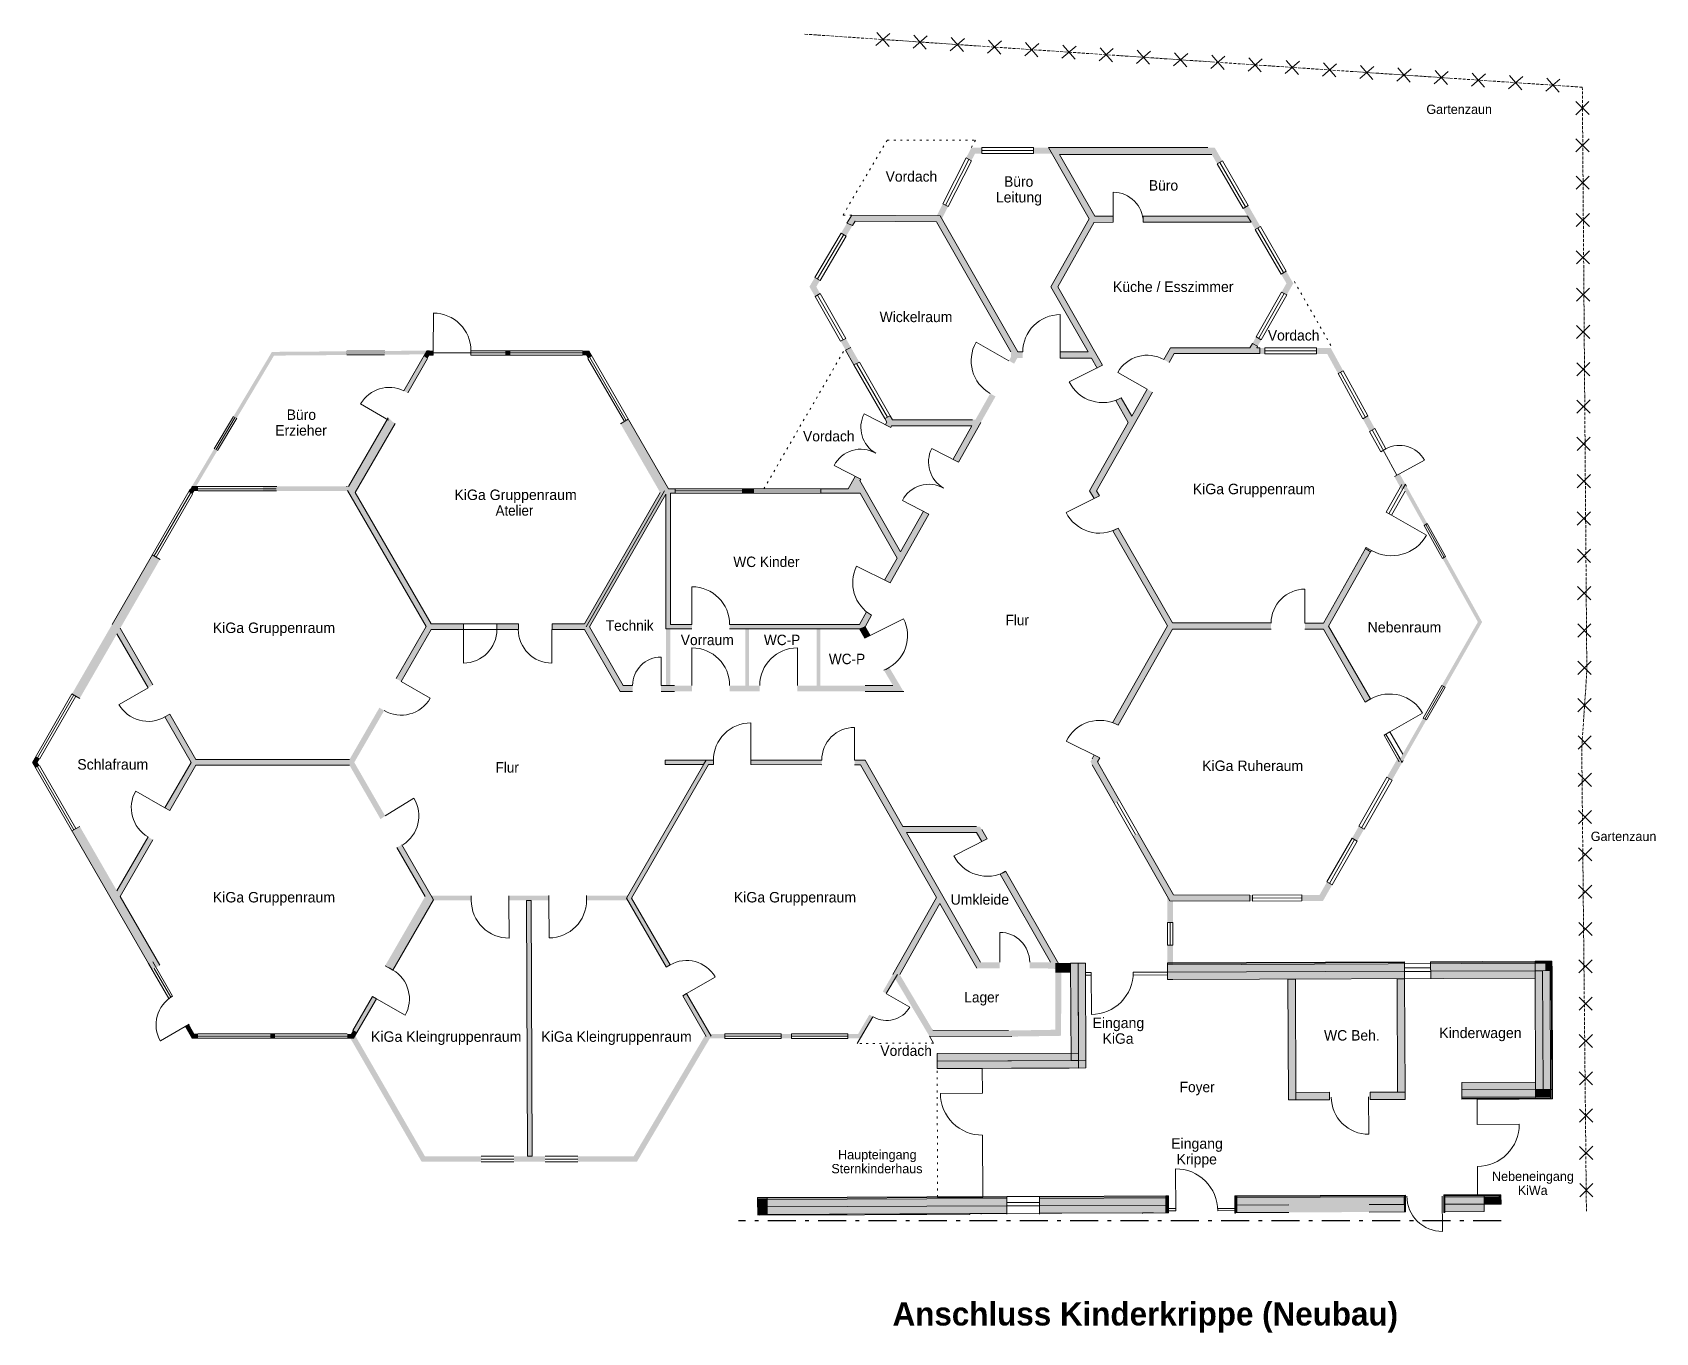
# Model space of a CAD drawing. Header units: inches. Extents: x 10176 to 53679, y 3686 to 38524.
import ezdxf

# ---------------------------------------------------------------- set-up
doc = ezdxf.new("R2010")
doc.units = ezdxf.units.IN
doc.header["$LTSCALE"] = 125
doc.header["$MEASUREMENT"] = 0
doc.header["$PDMODE"] = 34
doc.header["$PDSIZE"] = 5
for name, pattern in [('ISO-10_Strichpunktlinie', [0.93, 0.6, -0.15, 0.03, -0.15]), ('Mittellinie', [10.8, 6, -2, 0.8, -2]), ('Punktlinie', [1.4, 0.4, -1]), ('Standardmuster', [0]), ('Volllinie', [0])]:
    doc.linetypes.add(name, pattern=pattern)
doc.layers.add('Grundebene', color=7, linetype='Continuous')
doc.styles.add('ARIAL', font='arial.ttf', dxfattribs={"height": 0.2})
doc.styles.add('ARIAL-FETT', font='arialbd.ttf', dxfattribs={"height": 0.2})

msp = doc.modelspace()

# ---------------------------------------------------------------- texts
at = {"layer": 'Grundebene', "color": 18, "lineweight": 18, "true_color": 0x000000}
for s, height, style, width, p in [('Gartenzaun', 250, 'ARIAL', 0.963872, (47536, 36340)), ('Vordach', 280, 'ARIAL', 0.948499, (33044, 34526)), ('Büro', 280, 'ARIAL', 0.948075, (36218, 34389)), ('Büro', 280, 'ARIAL', 0.950216, (40098, 34286)), ('Leitung', 280, 'ARIAL', 0.964102, (35998, 33969)), ('Küche / Esszimmer', 280, 'ARIAL', 0.958432, (39137, 31571)), ('Wickelraum', 280, 'ARIAL', 0.954586, (32882, 30762)), ('Vordach', 280, 'ARIAL', 0.948499, (43288, 30269)), ('Büro', 280, 'ARIAL', 0.951331, (16991, 28141)), ('Erzieher', 280, 'ARIAL', 0.9468, (16686, 27721)), ('Vordach', 280, 'ARIAL', 0.948499, (30829, 27566)), ('KiGa Gruppenraum', 280, 'ARIAL', 0.966689, (21486, 25995)), ('KiGa Gruppenraum', 280, 'ARIAL', 0.966689, (41274, 26151)), ('Atelier', 280, 'ARIAL', 0.91237, (22590, 25575)), ('WC Kinder', 280, 'ARIAL', 0.937291, (28961, 24199)), ('KiGa Gruppenraum', 280, 'ARIAL', 0.966689, (15010, 22431)), ('Technik', 280, 'ARIAL', 0.93574, (25544, 22491)), ('Flur', 280, 'ARIAL', 0.92339, (36261, 22639)), ('Nebenraum', 280, 'ARIAL', 0.96633, (45962, 22447)), ('Vorraum', 280, 'ARIAL', 0.94786, (27552, 22106)), ('WC-P', 280, 'ARIAL', 0.934251, (29781, 22106)), ('WC-P', 280, 'ARIAL', 0.934251, (31521, 21596)), ('Schlafraum', 280, 'ARIAL', 0.960242, (11379, 18771)), ('Flur', 280, 'ARIAL', 0.92339, (22590, 18691)), ('KiGa Ruheraum', 280, 'ARIAL', 0.966076, (41526, 18734)), ('Gartenzaun', 250, 'ARIAL', 0.963872, (51942, 16857)), ('KiGa Gruppenraum', 280, 'ARIAL', 0.966689, (15010, 15211)), ('KiGa Gruppenraum', 280, 'ARIAL', 0.966689, (28974, 15211)), ('Umkleide', 280, 'ARIAL', 0.960922, (34785, 15151)), ('Lager', 280, 'ARIAL', 0.934196, (35153, 12532)), ('KiGa Kleingruppenraum', 280, 'ARIAL', 0.965854, (19250, 11476)), ('KiGa Kleingruppenraum', 280, 'ARIAL', 0.965854, (23814, 11476)), ('Eingang', 280, 'ARIAL', 0.965645, (38588, 11844)), ('WC Beh.', 280, 'ARIAL', 0.954975, (44793, 11510)), ('Kinderwagen', 280, 'ARIAL', 0.966089, (47883, 11576)), ('Vordach', 280, 'ARIAL', 0.948499, (32902, 11099)), ('KiGa', 280, 'ARIAL', 0.950664, (38861, 11424)), ('Foyer', 280, 'ARIAL', 0.937905, (40925, 10126)), ('Eingang', 280, 'ARIAL', 0.965645, (40696, 8611)), ('Haupteingang', 250, 'ARIAL', 0.968176, (31768, 8328)), ('Krippe', 280, 'ARIAL', 0.954464, (40843, 8191)), ('Sternkinderhaus', 250, 'ARIAL', 0.959604, (31590, 7953)), ('Nebeneingang', 250, 'ARIAL', 0.965996, (49295, 7747)), ('KiWa', 250, 'ARIAL', 0.952731, (49990, 7372)), ('Anschluss Kinderkrippe (Neubau)', 625, 'ARIAL-FETT', 0.962999, (33230, 3874))]:
    msp.add_text(s, height=height, dxfattribs=dict(at, style=style, width=width)).set_placement(p)

# ---------------------------------------------------------------- blocks, each defined once
blk = doc.blocks.new('Kreuz-7')
at = {"layer": 'Grundebene', "color": 18, "linetype": 'Volllinie', "lineweight": 13, "true_color": 0x000000}
for p, q in [((51646, 7675), (52001, 7322)), ((51647, 7321), (52000, 7676))]:
    blk.add_line(p, q, dxfattribs=at)
blk = doc.blocks.new('Kreuz-D')
at = {"layer": 'Grundebene', "color": 18, "linetype": 'Volllinie', "lineweight": 13, "true_color": 0x000000}
for p, q in [((51642, 8675), (51997, 8322)), ((51644, 8321), (51996, 8676))]:
    blk.add_line(p, q, dxfattribs=at)
blk = doc.blocks.new('Kreuz-13')
at = {"layer": 'Grundebene', "color": 18, "linetype": 'Volllinie', "lineweight": 13, "true_color": 0x000000}
for p, q in [((51639, 9675), (51994, 9322)), ((51640, 9321), (51992, 9676))]:
    blk.add_line(p, q, dxfattribs=at)
blk = doc.blocks.new('Kreuz-19')
at = {"layer": 'Grundebene', "color": 18, "linetype": 'Volllinie', "lineweight": 13, "true_color": 0x000000}
for p, q in [((51635, 10675), (51990, 10322)), ((51637, 10321), (51989, 10676))]:
    blk.add_line(p, q, dxfattribs=at)
blk = doc.blocks.new('Kreuz-1F')
at = {"layer": 'Grundebene', "color": 18, "linetype": 'Volllinie', "lineweight": 13, "true_color": 0x000000}
for p, q in [((51632, 11675), (51986, 11322)), ((51633, 11321), (51985, 11676))]:
    blk.add_line(p, q, dxfattribs=at)
blk = doc.blocks.new('Kreuz-25')
at = {"layer": 'Grundebene', "color": 18, "linetype": 'Volllinie', "lineweight": 13, "true_color": 0x000000}
for p, q in [((51628, 12675), (51983, 12322)), ((51629, 12321), (51982, 12676))]:
    blk.add_line(p, q, dxfattribs=at)
blk = doc.blocks.new('Kreuz-2B')
at = {"layer": 'Grundebene', "color": 18, "linetype": 'Volllinie', "lineweight": 13, "true_color": 0x000000}
for p, q in [((51624, 13675), (51979, 13322)), ((51626, 13321), (51978, 13676))]:
    blk.add_line(p, q, dxfattribs=at)
blk = doc.blocks.new('Kreuz-31')
at = {"layer": 'Grundebene', "color": 18, "linetype": 'Volllinie', "lineweight": 13, "true_color": 0x000000}
for p, q in [((51621, 14675), (51976, 14322)), ((51622, 14321), (51974, 14676))]:
    blk.add_line(p, q, dxfattribs=at)
blk = doc.blocks.new('Kreuz-37')
at = {"layer": 'Grundebene', "color": 18, "linetype": 'Volllinie', "lineweight": 13, "true_color": 0x000000}
for p, q in [((51617, 15675), (51972, 15322)), ((51618, 15321), (51971, 15676))]:
    blk.add_line(p, q, dxfattribs=at)
blk = doc.blocks.new('Kreuz-3D')
at = {"layer": 'Grundebene', "color": 18, "linetype": 'Volllinie', "lineweight": 13, "true_color": 0x000000}
for p, q in [((51613, 16675), (51968, 16322)), ((51615, 16321), (51967, 16676))]:
    blk.add_line(p, q, dxfattribs=at)
blk = doc.blocks.new('Kreuz-43')
at = {"layer": 'Grundebene', "color": 18, "linetype": 'Volllinie', "lineweight": 13, "true_color": 0x000000}
for p, q in [((51610, 17675), (51965, 17322)), ((51611, 17321), (51963, 17676))]:
    blk.add_line(p, q, dxfattribs=at)
blk = doc.blocks.new('Kreuz-49')
at = {"layer": 'Grundebene', "color": 18, "linetype": 'Volllinie', "lineweight": 13, "true_color": 0x000000}
for p, q in [((51606, 18675), (51961, 18322)), ((51607, 18321), (51960, 18676))]:
    blk.add_line(p, q, dxfattribs=at)
blk = doc.blocks.new('Kreuz-4F')
at = {"layer": 'Grundebene', "color": 18, "linetype": 'Volllinie', "lineweight": 13, "true_color": 0x000000}
for p, q in [((51603, 19675), (51957, 19322)), ((51604, 19321), (51956, 19676))]:
    blk.add_line(p, q, dxfattribs=at)
blk = doc.blocks.new('Kreuz-55')
at = {"layer": 'Grundebene', "color": 18, "linetype": 'Volllinie', "lineweight": 13, "true_color": 0x000000}
for p, q in [((51599, 20675), (51954, 20322)), ((51600, 20321), (51952, 20676))]:
    blk.add_line(p, q, dxfattribs=at)
blk = doc.blocks.new('Kreuz-5B')
at = {"layer": 'Grundebene', "color": 18, "linetype": 'Volllinie', "lineweight": 13, "true_color": 0x000000}
for p, q in [((51595, 21675), (51950, 21322)), ((51597, 21321), (51949, 21676))]:
    blk.add_line(p, q, dxfattribs=at)
blk = doc.blocks.new('Kreuz-61')
at = {"layer": 'Grundebene', "color": 18, "linetype": 'Volllinie', "lineweight": 13, "true_color": 0x000000}
for p, q in [((51592, 22675), (51946, 22322)), ((51593, 22321), (51945, 22676))]:
    blk.add_line(p, q, dxfattribs=at)
blk = doc.blocks.new('Kreuz-67')
at = {"layer": 'Grundebene', "color": 18, "linetype": 'Volllinie', "lineweight": 13, "true_color": 0x000000}
for p, q in [((51588, 23675), (51943, 23322)), ((51589, 23321), (51942, 23676))]:
    blk.add_line(p, q, dxfattribs=at)
blk = doc.blocks.new('Kreuz-6D')
at = {"layer": 'Grundebene', "color": 18, "linetype": 'Volllinie', "lineweight": 13, "true_color": 0x000000}
for p, q in [((51584, 24675), (51939, 24322)), ((51586, 24321), (51938, 24676))]:
    blk.add_line(p, q, dxfattribs=at)
blk = doc.blocks.new('Kreuz-73')
at = {"layer": 'Grundebene', "color": 18, "linetype": 'Volllinie', "lineweight": 13, "true_color": 0x000000}
for p, q in [((51581, 25675), (51936, 25322)), ((51582, 25321), (51934, 25676))]:
    blk.add_line(p, q, dxfattribs=at)
blk = doc.blocks.new('Kreuz-79')
at = {"layer": 'Grundebene', "color": 18, "linetype": 'Volllinie', "lineweight": 13, "true_color": 0x000000}
for p, q in [((51577, 26675), (51932, 26322)), ((51578, 26321), (51931, 26676))]:
    blk.add_line(p, q, dxfattribs=at)
blk = doc.blocks.new('Kreuz-7F')
at = {"layer": 'Grundebene', "color": 18, "linetype": 'Volllinie', "lineweight": 13, "true_color": 0x000000}
for p, q in [((51573, 27675), (51928, 27322)), ((51575, 27321), (51927, 27676))]:
    blk.add_line(p, q, dxfattribs=at)
blk = doc.blocks.new('Kreuz-85')
at = {"layer": 'Grundebene', "color": 18, "linetype": 'Volllinie', "lineweight": 13, "true_color": 0x000000}
for p, q in [((51570, 28675), (51925, 28322)), ((51571, 28321), (51923, 28676))]:
    blk.add_line(p, q, dxfattribs=at)
blk = doc.blocks.new('Kreuz-8B')
at = {"layer": 'Grundebene', "color": 18, "linetype": 'Volllinie', "lineweight": 13, "true_color": 0x000000}
for p, q in [((51566, 29675), (51921, 29322)), ((51568, 29321), (51920, 29676))]:
    blk.add_line(p, q, dxfattribs=at)
blk = doc.blocks.new('Kreuz-91')
at = {"layer": 'Grundebene', "color": 18, "linetype": 'Volllinie', "lineweight": 13, "true_color": 0x000000}
for p, q in [((51563, 30675), (51917, 30322)), ((51564, 30321), (51916, 30676))]:
    blk.add_line(p, q, dxfattribs=at)
blk = doc.blocks.new('Kreuz-97')
at = {"layer": 'Grundebene', "color": 18, "linetype": 'Volllinie', "lineweight": 13, "true_color": 0x000000}
for p, q in [((51559, 31675), (51914, 31322)), ((51560, 31321), (51913, 31676))]:
    blk.add_line(p, q, dxfattribs=at)
blk = doc.blocks.new('Kreuz-9D')
at = {"layer": 'Grundebene', "color": 18, "linetype": 'Volllinie', "lineweight": 13, "true_color": 0x000000}
for p, q in [((51555, 32675), (51910, 32322)), ((51557, 32321), (51909, 32676))]:
    blk.add_line(p, q, dxfattribs=at)
blk = doc.blocks.new('Kreuz-A3')
at = {"layer": 'Grundebene', "color": 18, "linetype": 'Volllinie', "lineweight": 13, "true_color": 0x000000}
for p, q in [((51552, 33675), (51907, 33322)), ((51553, 33321), (51905, 33676))]:
    blk.add_line(p, q, dxfattribs=at)
blk = doc.blocks.new('Kreuz-A9')
at = {"layer": 'Grundebene', "color": 18, "linetype": 'Volllinie', "lineweight": 13, "true_color": 0x000000}
for p, q in [((51548, 34675), (51903, 34322)), ((51549, 34321), (51902, 34676))]:
    blk.add_line(p, q, dxfattribs=at)
blk = doc.blocks.new('Kreuz-AF')
at = {"layer": 'Grundebene', "color": 18, "linetype": 'Volllinie', "lineweight": 13, "true_color": 0x000000}
for p, q in [((51544, 35675), (51899, 35322)), ((51546, 35321), (51898, 35676))]:
    blk.add_line(p, q, dxfattribs=at)
blk = doc.blocks.new('Kreuz-B5')
at = {"layer": 'Grundebene', "color": 18, "linetype": 'Volllinie', "lineweight": 13, "true_color": 0x000000}
for p, q in [((51541, 36675), (51896, 36322)), ((51542, 36321), (51894, 36676))]:
    blk.add_line(p, q, dxfattribs=at)
blk = doc.blocks.new('Kreuz-BB')
at = {"layer": 'Grundebene', "color": 18, "linetype": 'Volllinie', "lineweight": 13, "true_color": 0x000000}
for p, q in [((50740, 36947), (51116, 37275)), ((51092, 36923), (50764, 37300))]:
    blk.add_line(p, q, dxfattribs=at)
blk = doc.blocks.new('Kreuz-C1')
at = {"layer": 'Grundebene', "color": 18, "linetype": 'Volllinie', "lineweight": 13, "true_color": 0x000000}
for p, q in [((49742, 37015), (50119, 37344)), ((50095, 36991), (49766, 37368))]:
    blk.add_line(p, q, dxfattribs=at)
blk = doc.blocks.new('Kreuz-C7')
at = {"layer": 'Grundebene', "color": 18, "linetype": 'Volllinie', "lineweight": 13, "true_color": 0x000000}
for p, q in [((49097, 37059), (48768, 37436)), ((48744, 37083), (49121, 37412))]:
    blk.add_line(p, q, dxfattribs=at)
blk = doc.blocks.new('Kreuz-CD')
at = {"layer": 'Grundebene', "color": 18, "linetype": 'Volllinie', "lineweight": 13, "true_color": 0x000000}
for p, q in [((47746, 37151), (48123, 37480)), ((48099, 37127), (47771, 37504))]:
    blk.add_line(p, q, dxfattribs=at)
blk = doc.blocks.new('Kreuz-D3')
at = {"layer": 'Grundebene', "color": 18, "linetype": 'Volllinie', "lineweight": 13, "true_color": 0x000000}
for p, q in [((46749, 37219), (47126, 37548)), ((47102, 37195), (46773, 37572))]:
    blk.add_line(p, q, dxfattribs=at)
blk = doc.blocks.new('Kreuz-D9')
at = {"layer": 'Grundebene', "color": 18, "linetype": 'Volllinie', "lineweight": 13, "true_color": 0x000000}
for p, q in [((45751, 37287), (46128, 37616)), ((46104, 37263), (45775, 37640))]:
    blk.add_line(p, q, dxfattribs=at)
blk = doc.blocks.new('Kreuz-DF')
at = {"layer": 'Grundebene', "color": 18, "linetype": 'Volllinie', "lineweight": 13, "true_color": 0x000000}
for p, q in [((44753, 37355), (45130, 37684)), ((45106, 37331), (44777, 37708))]:
    blk.add_line(p, q, dxfattribs=at)
blk = doc.blocks.new('Kreuz-E5')
at = {"layer": 'Grundebene', "color": 18, "linetype": 'Volllinie', "lineweight": 13, "true_color": 0x000000}
for p, q in [((43756, 37423), (44133, 37752)), ((44108, 37399), (43780, 37776))]:
    blk.add_line(p, q, dxfattribs=at)
blk = doc.blocks.new('Kreuz-EB')
at = {"layer": 'Grundebene', "color": 18, "linetype": 'Volllinie', "lineweight": 13, "true_color": 0x000000}
for p, q in [((42758, 37491), (43135, 37820)), ((43111, 37467), (42782, 37844))]:
    blk.add_line(p, q, dxfattribs=at)
blk = doc.blocks.new('Kreuz-F1')
at = {"layer": 'Grundebene', "color": 18, "linetype": 'Volllinie', "lineweight": 13, "true_color": 0x000000}
for p, q in [((41760, 37559), (42137, 37888)), ((42113, 37535), (41784, 37912))]:
    blk.add_line(p, q, dxfattribs=at)
blk = doc.blocks.new('Kreuz-F7')
at = {"layer": 'Grundebene', "color": 18, "linetype": 'Volllinie', "lineweight": 13, "true_color": 0x000000}
for p, q in [((40763, 37627), (41139, 37956)), ((41115, 37603), (40787, 37980))]:
    blk.add_line(p, q, dxfattribs=at)
blk = doc.blocks.new('Kreuz-FD')
at = {"layer": 'Grundebene', "color": 18, "linetype": 'Volllinie', "lineweight": 13, "true_color": 0x000000}
for p, q in [((39765, 37695), (40142, 38024)), ((40118, 37671), (39789, 38048))]:
    blk.add_line(p, q, dxfattribs=at)
blk = doc.blocks.new('Kreuz-103')
at = {"layer": 'Grundebene', "color": 18, "linetype": 'Volllinie', "lineweight": 13, "true_color": 0x000000}
for p, q in [((38767, 37763), (39144, 38092)), ((39120, 37739), (38791, 38116))]:
    blk.add_line(p, q, dxfattribs=at)
blk = doc.blocks.new('Kreuz-109')
at = {"layer": 'Grundebene', "color": 18, "linetype": 'Volllinie', "lineweight": 13, "true_color": 0x000000}
for p, q in [((37770, 37831), (38146, 38160)), ((38122, 37807), (37794, 38184))]:
    blk.add_line(p, q, dxfattribs=at)
blk = doc.blocks.new('Kreuz-10F')
at = {"layer": 'Grundebene', "color": 18, "linetype": 'Volllinie', "lineweight": 13, "true_color": 0x000000}
for p, q in [((36772, 37899), (37149, 38228)), ((37125, 37875), (36796, 38252))]:
    blk.add_line(p, q, dxfattribs=at)
blk = doc.blocks.new('Kreuz-115')
at = {"layer": 'Grundebene', "color": 18, "linetype": 'Volllinie', "lineweight": 13, "true_color": 0x000000}
for p, q in [((35774, 37967), (36151, 38296)), ((36127, 37943), (35798, 38320))]:
    blk.add_line(p, q, dxfattribs=at)
blk = doc.blocks.new('Kreuz-11B')
at = {"layer": 'Grundebene', "color": 18, "linetype": 'Volllinie', "lineweight": 13, "true_color": 0x000000}
for p, q in [((34777, 38035), (35153, 38364)), ((35129, 38011), (34801, 38388))]:
    blk.add_line(p, q, dxfattribs=at)
blk = doc.blocks.new('Kreuz-121')
at = {"layer": 'Grundebene', "color": 18, "linetype": 'Volllinie', "lineweight": 13, "true_color": 0x000000}
for p, q in [((33779, 38103), (34156, 38432)), ((34132, 38079), (33803, 38456))]:
    blk.add_line(p, q, dxfattribs=at)
blk = doc.blocks.new('Kreuz-127')
at = {"layer": 'Grundebene', "color": 18, "linetype": 'Volllinie', "lineweight": 13, "true_color": 0x000000}
for p, q in [((32781, 38171), (33158, 38500)), ((33134, 38147), (32805, 38524))]:
    blk.add_line(p, q, dxfattribs=at)
blk = doc.blocks.new('Color_Area-206')
at = {"layer": 'Grundebene', "true_color": 0x000000, "transparency": 33554687}
blk.add_hatch(color=18, dxfattribs=at).paths.add_polyline_path([(22625, 22526), (23205, 22526), (23205, 22676), (22625, 22676)], flags=0)
at = {"layer": 'Grundebene', "color": 18, "linetype": 'Continuous', "lineweight": 13, "true_color": 0x000000}
for p, q in [((23205, 22676), (22625, 22676)), ((22625, 22676), (22625, 22526)), ((23205, 22526), (23205, 22676)), ((22625, 22526), (23205, 22526))]:
    blk.add_line(p, q, dxfattribs=at)
blk = doc.blocks.new('Color_Area-247')
at = {"layer": 'Grundebene', "true_color": 0x000000, "transparency": 33554687}
blk.add_hatch(color=18, dxfattribs=at).paths.add_polyline_path([(29503, 26177), (29203, 26177), (29203, 26297), (29503, 26297)], flags=0)
at = {"layer": 'Grundebene', "color": 18, "linetype": 'Continuous', "lineweight": 13, "true_color": 0x000000}
for p, q in [((29203, 26177), (29203, 26297)), ((29203, 26297), (29503, 26297)), ((29503, 26177), (29203, 26177)), ((29503, 26297), (29503, 26177))]:
    blk.add_line(p, q, dxfattribs=at)
blk = doc.blocks.new('Color_Area-26F')
at = {"layer": 'Grundebene', "true_color": 0x000000, "transparency": 33554687}
blk.add_hatch(color=18, dxfattribs=at).paths.add_polyline_path([(39946, 33437), (42838, 33437), (42744, 33599), (39942, 33599)], flags=0)
at = {"layer": 'Grundebene', "color": 18, "linetype": 'Continuous', "lineweight": 13, "true_color": 0x000000}
for p, q in [((42744, 33599), (39942, 33599)), ((39942, 33599), (39946, 33437)), ((42838, 33437), (42744, 33599)), ((39946, 33437), (42838, 33437))]:
    blk.add_line(p, q, dxfattribs=at)
blk = doc.blocks.new('Color_Area-28A')
at = {"layer": 'Grundebene', "true_color": 0x000000, "transparency": 33554687}
blk.add_hatch(color=18, dxfattribs=at).paths.add_polyline_path([(27138, 18903), (28161, 18903), (28230, 19023), (27138, 19023)], flags=0)
at = {"layer": 'Grundebene', "color": 18, "linetype": 'Continuous', "lineweight": 13, "true_color": 0x000000}
for p, q in [((28230, 19023), (27138, 19023)), ((27138, 19023), (27138, 18903)), ((27138, 18903), (28161, 18903)), ((28161, 18903), (28230, 19023))]:
    blk.add_line(p, q, dxfattribs=at)
blk = doc.blocks.new('Color_Area-2AB')
at = {"layer": 'Grundebene', "true_color": 0x000000, "transparency": 33554687}
blk.add_hatch(color=18, dxfattribs=at).paths.add_polyline_path([(16564, 11571), (16664, 11570), (16664, 11690), (16564, 11691)], flags=0)
at = {"layer": 'Grundebene', "color": 18, "linetype": 'Continuous', "lineweight": 13, "true_color": 0x000000}
for p, q in [((16664, 11690), (16564, 11691)), ((16564, 11691), (16564, 11571)), ((16564, 11571), (16664, 11570)), ((16664, 11570), (16664, 11690))]:
    blk.add_line(p, q, dxfattribs=at)
blk = doc.blocks.new('Color_Area-2E4')
at = {"layer": 'Grundebene', "true_color": 0x000000, "transparency": 33554687}
blk.add_hatch(color=18, dxfattribs=at).paths.add_polyline_path([(22867, 29995), (22867, 29875), (22967, 29875), (22967, 29995)], flags=0)
at = {"layer": 'Grundebene', "color": 18, "linetype": 'Continuous', "lineweight": 13, "true_color": 0x000000}
for p, q in [((22867, 29995), (22867, 29875)), ((22967, 29995), (22867, 29995)), ((22867, 29875), (22967, 29875)), ((22967, 29875), (22967, 29995))]:
    blk.add_line(p, q, dxfattribs=at)
blk = doc.blocks.new('Color_Area-316')
at = {"layer": 'Grundebene', "true_color": 0x000000, "transparency": 33554687}
blk.add_hatch(color=18, dxfattribs=at).paths.add_polyline_path([(32486, 22295), (32632, 22367), (32494, 22600), (32341, 22539)], flags=0)
at = {"layer": 'Grundebene', "color": 18, "linetype": 'Continuous', "lineweight": 13, "true_color": 0x000000}
for p, q in [((32494, 22600), (32341, 22539)), ((32341, 22539), (32486, 22295)), ((32486, 22295), (32632, 22367)), ((32632, 22367), (32494, 22600))]:
    blk.add_line(p, q, dxfattribs=at)
blk = doc.blocks.new('Color_Area-338')
at = {"layer": 'Grundebene', "true_color": 0x000000, "transparency": 33554687}
blk.add_hatch(color=18, dxfattribs=at).paths.add_polyline_path([(23572, 8410), (23447, 8410), (23420, 15264), (23545, 15264)], flags=0)
at = {"layer": 'Grundebene', "color": 18, "linetype": 'Continuous', "lineweight": 13, "true_color": 0x000000}
for p, q in [((23447, 8410), (23420, 15264)), ((23420, 15264), (23545, 15264)), ((23545, 15264), (23572, 8410)), ((23572, 8410), (23447, 8410))]:
    blk.add_line(p, q, dxfattribs=at)

# ---------------------------------------------------------------- hatches: boundary and pattern name
at = {"layer": 'Grundebene', "true_color": 0x000000, "transparency": 33554687}
h = msp.add_hatch(color=18, dxfattribs=at)
h.paths.add_polyline_path([(35199, 35160), (35342, 35088), (35438, 35278), (35624, 35278), (35624, 35438), (35340, 35438)], flags=0)
h.paths.add_polyline_path([(37004, 35278), (37833, 35278), (37833, 35438), (37004, 35438)], flags=0)
h.paths.add_polyline_path([(34575, 33929), (34334, 33453), (34513, 33451), (34718, 33857)], flags=0)
for points in [[(41784, 35255), (37701, 35256), (38647, 33599), (38681, 33527), (38633, 33437), (37656, 31712), (38860, 29605), (38714, 29532), (38561, 29800), (37720, 29800), (37720, 29962), (38469, 29962), (37470, 31712), (38500, 33530), (37410, 35439), (41678, 35438)], [(36400, 29800), (36720, 29800), (36720, 29962), (36653, 29962), (36587, 29962), (34503, 33612), (32133, 33630), (32007, 33417), (32156, 33352), (32224, 33468), (34408, 33452), (36400, 29962)], [(39142, 33437), (38584, 33437), (38584, 33598), (39142, 33598)], [(32044, 30206), (32339, 29691), (32194, 29618), (31903, 30131)], [(20234, 28867), (20765, 29786), (20664, 29851), (20127, 28921)], [(20664, 29851), (20748, 29995), (20916, 29995), (20916, 29875), (20816, 29875), (20765, 29786), (20754, 29793)], [(24917, 29994), (25086, 29994), (25170, 29848), (25066, 29788), (25017, 29874), (24917, 29874)], [(19925, 21209), (20055, 21134), (20859, 22526), (21725, 22526), (21725, 22676), (20859, 22676), (18829, 26193), (19900, 28047), (19839, 28085), (19774, 28150), (19709, 28198), (18647, 26358), (18603, 26358), (18603, 26238), (18629, 26238), (18699, 26118), (20729, 22601)], [(35370, 28144), (35370, 28144), (33223, 28144), (33163, 28248), (33018, 28176), (33073, 28079), (33036, 28015), (33180, 27941), (33204, 27982), (35357, 27982), (34849, 27086), (34993, 27012), (35596, 28075), (35556, 28144)], [(34204, 25618), (33161, 23777), (33016, 23849), (33349, 24438), (32357, 26176), (31303, 26176), (31303, 26296), (32037, 26296), (32231, 26629), (32375, 26556), (32351, 26514), (33442, 24602), (34060, 25692)], [(14613, 26359), (14447, 26359), (14363, 26215), (14465, 26150), (14516, 26239), (14615, 26239)], [(18603, 26236), (16353, 26236), (16353, 26359), (18603, 26359)], [(11236, 20800), (13387, 24524), (13595, 24404), (12528, 22557), (13405, 21038), (13275, 20963), (12441, 22407), (11444, 20680)], [(27275, 22660), (27155, 22660), (27155, 21025), (27275, 21025)], [(29279, 22539), (29379, 22539), (29379, 21024), (29279, 21024)], [(31195, 22539), (31295, 22539), (31295, 21024), (31195, 21024)], [(32494, 20864), (32494, 21024), (33240, 21024), (32998, 21432), (33143, 21505), (33523, 20864)], [(13725, 17747), (13855, 17672), (14558, 18890), (18672, 18889), (19505, 17444), (19630, 17529), (18802, 18964), (19603, 20351), (19475, 20429), (18672, 19039), (14558, 19040), (13855, 20258), (13725, 20183), (14428, 18965)], [(39315, 17940), (38720, 18982), (38781, 19090), (38636, 19163), (38545, 19004), (38532, 18981), (38580, 18901), (39170, 17867)], [(10176, 18965), (10261, 19112), (10365, 19052), (10315, 18965), (10365, 18878), (10261, 18818)], [(28428, 18903), (28300, 18903), (26234, 15326), (27266, 13537), (27160, 13482), (26095, 15326), (28230, 19023), (28428, 19023)], [(13385, 13406), (11236, 17130), (11444, 17250), (12440, 15523), (13275, 16967), (13405, 16892), (12527, 15373), (13593, 13526)], [(42806, 15246), (40663, 15252), (39667, 16998), (39811, 17071), (40758, 15414), (42806, 15408)], [(19630, 13516), (19838, 13396), (20927, 15282), (20075, 16758), (19945, 16683), (20702, 15372)], [(20838, 15391), (21938, 15391), (21938, 15264), (20838, 15264)], [(22948, 15391), (24017, 15391), (24017, 15264), (22948, 15264)], [(25027, 15391), (26157, 15391), (26157, 15264), (25027, 15264)], [(38002, 13585), (37588, 13585), (37588, 13332), (38002, 13332)], [(38012, 10973), (38212, 10974), (38202, 13586), (38002, 13585)], [(38213, 10774), (38413, 10775), (38402, 13587), (38202, 13586)], [(46951, 13568), (46952, 13368), (40745, 13344), (40744, 13544)], [(50727, 13583), (50727, 13383), (47652, 13371), (47651, 13571)], [(50727, 13583), (50727, 13383), (50852, 13383), (50852, 13583)], [(46952, 13368), (46952, 13168), (40745, 13144), (40745, 13344)], [(43839, 9919), (43827, 13156), (44027, 13157), (44039, 9920)], [(46764, 10130), (46752, 13167), (46952, 13168), (46964, 10131)], [(50727, 13383), (50728, 13183), (47652, 13171), (47652, 13371)], [(50665, 10197), (50465, 10196), (50452, 13381), (50652, 13382)], [(50865, 10198), (50665, 10197), (50652, 13382), (50852, 13383)], [(18825, 11642), (19395, 12630), (19291, 12690), (18740, 11735)], [(27604, 12711), (27708, 12771), (28333, 11689), (28199, 11680)], [(33952, 12387), (33571, 13026), (33434, 12941), (33815, 12300)], [(33933, 12102), (34219, 11624), (36426, 11616), (37748, 11637), (37746, 11802), (36333, 11778), (34311, 11786), (33952, 12387), (33815, 12300)], [(14445, 11571), (14266, 11880), (14374, 11943), (14463, 11780)], [(14361, 11715), (14463, 11780), (14514, 11691), (14613, 11691), (14613, 11571), (14445, 11571)], [(18614, 11570), (18614, 11690), (18714, 11690), (18765, 11779), (18866, 11714), (18783, 11570)], [(38211, 11174), (38212, 10974), (34422, 10959), (34421, 11159)], [(38412, 10975), (38413, 10775), (34423, 10759), (34422, 10959)], [(44939, 9923), (44039, 9920), (44039, 10120), (44939, 10123)], [(46965, 9931), (46028, 9927), (46027, 10127), (46964, 10131)], [(48488, 10189), (48487, 10389), (50464, 10396), (50465, 10196)], [(48489, 9989), (48488, 10189), (50465, 10196), (50465, 9996)], [(50465, 9996), (50465, 10196), (50865, 10198), (50865, 9998)], [(29666, 6851), (29866, 6852), (29865, 7252), (29665, 7251)], [(36292, 7077), (36291, 7277), (29865, 7252), (29865, 7052)], [(36293, 6877), (36292, 7077), (29865, 7052), (29866, 6852)], [(40556, 6893), (37168, 6880), (37166, 7280), (40555, 7293)], [(40556, 6893), (40554, 7345), (40574, 7345), (40576, 6893)], [(40576, 6893), (40574, 7345), (40624, 7345), (40626, 6893)], [(42401, 6880), (42399, 7352), (42421, 7352), (42422, 6880)], [(42422, 6900), (42421, 7301), (42453, 7301), (42454, 6900)], [(46977, 6918), (42454, 6900), (42453, 7300), (46975, 7318)], [(43851, 6906), (42454, 6900), (42454, 7100), (43850, 7106)], [(46947, 6918), (46945, 7318), (46975, 7318), (46977, 6918)], [(48004, 6902), (48002, 7374), (48032, 7374), (48034, 6902)], [(49084, 7326), (49085, 7126), (48003, 7122), (48002, 7322)], [(49085, 7126), (49086, 6926), (48004, 6922), (48003, 7122)], [(49084, 7326), (49085, 7126), (49485, 7128), (49484, 7328)]]:
    msp.add_hatch(color=18, dxfattribs=at).paths.add_polyline_path(points, flags=0)
h = msp.add_hatch(color=18, dxfattribs=at)
h.paths.add_polyline_path([(42069, 35083), (41863, 35438), (41678, 35438), (41930, 35003)], flags=0)
h.paths.add_polyline_path([(43014, 30114), (43113, 30288), (42973, 30367), (42872, 30187)], flags=0)
h.paths.add_polyline_path([(43793, 31489), (43970, 31801), (43779, 32130), (43641, 32050), (43786, 31801), (43654, 31568)], flags=0)
h.paths.add_polyline_path([(42761, 33889), (42622, 33808), (42949, 33244), (43088, 33324)], flags=0)
h = msp.add_hatch(color=18, dxfattribs=at)
h.paths.add_polyline_path([(31851, 33150), (31988, 33069), (32151, 33344), (32013, 33425)], flags=0)
h.paths.add_polyline_path([(31286, 31880), (31149, 31962), (31000, 31711), (31152, 31446), (31291, 31525), (31185, 31710)], flags=0)
h.paths.add_polyline_path([(31836, 30248), (31969, 30014), (32113, 30086), (31975, 30327)], flags=0)
h = msp.add_hatch(color=18, dxfattribs=at)
h.paths.add_polyline_path([(43071, 29922), (43071, 30073), (42991, 30073), (43014, 30114), (42872, 30187), (42807, 30073), (40679, 30073), (40500, 29757), (40641, 29677), (40780, 29923)], flags=0)
h.paths.add_polyline_path([(40053, 28968), (39640, 28238), (39355, 28736), (39211, 28663), (39547, 28074), (38510, 26244), (38635, 26040), (38775, 26107), (38696, 26244), (40194, 28888)], flags=0)
h = msp.add_hatch(color=18, dxfattribs=at)
h.paths.add_polyline_path([(44589, 30072), (44589, 29912), (44877, 29912), (45168, 29382), (45308, 29458), (44972, 30072)], flags=0)
h.paths.add_polyline_path([(45971, 28248), (45831, 28171), (46016, 27834), (46156, 27911)], flags=0)
h.paths.add_polyline_path([(46679, 26623), (46883, 26250), (46974, 26418), (46819, 26700)], flags=0)
h.paths.add_polyline_path([(43209, 30072), (43071, 30072), (43071, 29912), (43209, 29912)], flags=0)
h = msp.add_hatch(color=18, dxfattribs=at)
h.paths.add_polyline_path([(19614, 29989), (19615, 29889), (20866, 29899), (20907, 29971), (20923, 29999), (20865, 29999)], flags=0)
h.paths.add_polyline_path([(18605, 29881), (18604, 29981), (16594, 29964), (15565, 28237), (15651, 28186), (16651, 29865)], flags=0)
h.paths.add_polyline_path([(15134, 27318), (15048, 27369), (14463, 26386), (14431, 26331), (14549, 26335)], flags=0)
h = msp.add_hatch(color=18, dxfattribs=at)
h.paths.add_polyline_path([(35848, 28849), (35016, 27380), (35157, 27300), (35989, 28769)], flags=0)
h.paths.add_polyline_path([(36487, 29648), (36626, 29893), (36488, 29979), (36346, 29728)], flags=0)
h = msp.add_hatch(color=18, dxfattribs=at)
h.paths.add_polyline_path([(24972, 22525), (25930, 20865), (26261, 20865), (26261, 21025), (26011, 21025), (25102, 22600), (27156, 26156), (27220, 26297), (26145, 28159), (25937, 28039), (27003, 26192), (24972, 22675), (24105, 22675), (24105, 22525)], flags=0)
h.paths.add_polyline_path([(27023, 21025), (27023, 20865), (27384, 20865), (27384, 21025)], flags=0)
h = msp.add_hatch(color=18, dxfattribs=at)
h.paths.add_polyline_path([(32668, 22907), (32533, 22998), (32341, 22659), (28863, 22660), (28863, 22540), (32341, 22539), (32494, 22600)], flags=0)
h.paths.add_polyline_path([(27853, 22660), (27275, 22660), (27276, 26177), (27403, 26177), (27403, 26297), (27220, 26297), (27156, 26156), (27155, 22540), (27853, 22540)], flags=0)
h = msp.add_hatch(color=18, dxfattribs=at)
h.paths.add_polyline_path([(47537, 20100), (47450, 20149), (46832, 19062), (46873, 18991), (46889, 18963), (46918, 19013)], flags=0)
h.paths.add_polyline_path([(47950, 21027), (48037, 20978), (49031, 22725), (48053, 24481), (47966, 24432), (48917, 22725)], flags=0)
h.paths.add_polyline_path([(47475, 25315), (47562, 25364), (47005, 26363), (46974, 26418), (46918, 26315)], flags=0)
h = msp.add_hatch(color=18, dxfattribs=at)
h.paths.add_polyline_path([(46041, 20663), (44917, 22618), (46042, 24604), (45906, 24692), (44777, 22699), (44283, 22699), (44283, 22537), (44777, 22537), (45897, 20576)], flags=0)
h.paths.add_polyline_path([(43375, 22700), (40734, 22700), (39274, 25240), (39129, 25166), (40594, 22619), (39126, 20028), (39274, 19960), (40734, 22538), (43375, 22538)], flags=0)
h = msp.add_hatch(color=18, dxfattribs=at)
h.paths.add_polyline_path([(30679, 20865), (32494, 20865), (32494, 21024), (30679, 21024)], flags=0)
h.paths.add_polyline_path([(29669, 21024), (28863, 21024), (28863, 20865), (29669, 20865)], flags=0)
h.paths.add_polyline_path([(27853, 20865), (27853, 21024), (27384, 21024), (27384, 20865)], flags=0)
h = msp.add_hatch(color=18, dxfattribs=at)
h.paths.add_polyline_path([(37754, 13430), (36261, 16044), (36116, 15971), (37465, 13608), (36904, 13608), (36904, 13446), (37304, 13446), (37588, 13430), (37591, 11800), (37746, 11802)], flags=0)
h.paths.add_polyline_path([(29428, 18903), (31330, 18902), (31330, 19022), (29428, 19023)], flags=0)
h.paths.add_polyline_path([(32209, 18902), (32374, 18902), (34405, 15346), (33233, 13277), (33434, 12941), (33571, 13026), (33420, 13279), (34498, 15182), (35489, 13446), (36103, 13446), (36103, 13608), (35583, 13608), (33599, 17084), (35481, 17083), (35619, 16841), (35764, 16914), (35621, 17164), (35572, 17244), (35481, 17245), (33506, 17246), (32492, 19022), (32209, 19022)], flags=0)
h = msp.add_hatch(color=18, dxfattribs=at)
h.paths.add_polyline_path([(45865, 17173), (45726, 17252), (45545, 16935), (45684, 16856)], flags=0)
h.paths.add_polyline_path([(46478, 18568), (46617, 18488), (46889, 18964), (46796, 19123)], flags=0)
h.paths.add_polyline_path([(45012, 15681), (44873, 15760), (44674, 15413), (44201, 15412), (44202, 15252), (44767, 15254)], flags=0)
h.paths.add_polyline_path([(42875, 15407), (42806, 15407), (42806, 15247), (42875, 15247)], flags=0)
h = msp.add_hatch(color=18, dxfattribs=at)
h.paths.add_polyline_path([(40597, 14065), (40597, 13144), (40745, 13144), (40745, 14065)], flags=0)
h.paths.add_polyline_path([(40745, 14671), (40745, 15414), (40597, 15414), (40597, 14671)], flags=0)
h = msp.add_hatch(color=18, dxfattribs=at)
h.paths.add_polyline_path([(28280, 11779), (28176, 11719), (28263, 11569), (28730, 11569), (28730, 11689), (28333, 11689)], flags=0)
h.paths.add_polyline_path([(33400, 13329), (33296, 13389), (32967, 12822), (33071, 12762)], flags=0)
h.paths.add_polyline_path([(32712, 12144), (32608, 12205), (32308, 11689), (32034, 11689), (32034, 11569), (32377, 11569)], flags=0)
h.paths.add_polyline_path([(30240, 11689), (30240, 11569), (30524, 11569), (30524, 11689)], flags=0)
h = msp.add_hatch(color=18, dxfattribs=at)
h.paths.add_polyline_path([(18697, 11570), (20609, 8260), (22205, 8260), (22205, 8410), (20695, 8410), (18826, 11645), (18783, 11570)], flags=0)
h.paths.add_polyline_path([(24790, 8410), (24790, 8260), (26377, 8260), (28367, 11629), (28287, 11629), (28229, 11628), (28211, 11659), (26291, 8410)], flags=0)
h.paths.add_polyline_path([(23080, 8410), (23080, 8260), (23915, 8260), (23915, 8410)], flags=0)

# ---------------------------------------------------------------- linework, layer by layer
at = {"layer": 'Grundebene', "color": 18, "linetype": 'ISO-10_Strichpunktlinie', "lineweight": 13, "true_color": 0x000000}
for p, q in [((51716, 37057), (30857, 38480)), ((51837, 21406), (51716, 37057)), ((51701, 19355), (51837, 21406)), ((51701, 19355), (51837, 21406)), ((51826, 6937), (51701, 19355))]:
    msp.add_line(p, q, dxfattribs=at)
at = {"layer": 'Grundebene', "color": 18, "linetype": 'Punktlinie', "lineweight": 13, "true_color": 0x000000}
for p, q in [((31901, 33631), (33088, 35639)), ((33088, 35639), (35449, 35639)), ((35449, 35639), (35295, 35357)), ((32133, 33630), (31901, 33631)), ((43998, 31851), (45013, 30072)), ((29782, 26297), (31953, 30042)), ((34326, 11444), (32284, 11431)), ((34436, 7321), (34423, 10759))]:
    msp.add_line(p, q, dxfattribs=at)
at = {"layer": 'Grundebene', "color": 18, "linetype": 'Standardmuster', "lineweight": 13, "true_color": 0x000000}
for p, q in [((35624, 35278), (35624, 35438)), ((35624, 35438), (37004, 35438)), ((35624, 35358), (37004, 35358)), ((35624, 35278), (37004, 35278)), ((37004, 35438), (37004, 35278)), ((34575, 33929), (35199, 35160)), ((34647, 33893), (35270, 35124)), ((34718, 33857), (35342, 35088)), ((35342, 35088), (35199, 35160)), ((42069, 35083), (41930, 35003)), ((42622, 33808), (41930, 35003)), ((42691, 33849), (42000, 35043)), ((42761, 33889), (42069, 35083)), ((34575, 33929), (34718, 33857)), ((42622, 33808), (42761, 33889)), ((31149, 31962), (31851, 33150)), ((31217, 31921), (31919, 33109)), ((31286, 31880), (31988, 33069)), ((31851, 33150), (31988, 33069)), ((42949, 33244), (43088, 33324)), ((42949, 33244), (43641, 32050)), ((43018, 33284), (43710, 32090)), ((43088, 33324), (43779, 32130)), ((31286, 31880), (31149, 31962)), ((43779, 32130), (43641, 32050)), ((31291, 31525), (31152, 31446)), ((31152, 31446), (31836, 30248)), ((31221, 31486), (31906, 30287)), ((31291, 31525), (31975, 30327)), ((42973, 30367), (43654, 31568)), ((43043, 30328), (43723, 31528)), ((43113, 30288), (43793, 31489)), ((43654, 31568), (43793, 31489)), ((20920, 29995), (20921, 31005)), ((37720, 29962), (37720, 30962)), ((31836, 30248), (31975, 30327)), ((36346, 29728), (35467, 30226)), ((43113, 30288), (42973, 30367)), ((43209, 29912), (43209, 30072)), ((43209, 30072), (44589, 30072)), ((44589, 30072), (44589, 29912)), ((19614, 29989), (18604, 29981)), ((19614, 29939), (18604, 29931)), ((19615, 29889), (18605, 29881)), ((43209, 29992), (44589, 29992)), ((43209, 29912), (44589, 29912)), ((40053, 28968), (39264, 29415)), ((45168, 29382), (45308, 29458)), ((45168, 29382), (45831, 28171)), ((45238, 29420), (45901, 28210)), ((45308, 29458), (45971, 28248)), ((15048, 27369), (15565, 28237)), ((15091, 27344), (15608, 28212)), ((15134, 27318), (15651, 28186)), ((45971, 28248), (45831, 28171)), ((46016, 27834), (46156, 27911)), ((46086, 27872), (46749, 26662)), ((46156, 27911), (46454, 27367)), ((46016, 27834), (46314, 27290)), ((46314, 27290), (46454, 27367)), ((46819, 26700), (47486, 27066)), ((46819, 26700), (46679, 26623)), ((46819, 26700), (46679, 26623)), ((46598, 25585), (47540, 25051)), ((47475, 25315), (47562, 25364)), ((47475, 25315), (47966, 24432)), ((47518, 25339), (48010, 24457)), ((47562, 25364), (48053, 24481)), ((48053, 24481), (47966, 24432)), ((27853, 22660), (27853, 23670)), ((44283, 22699), (44283, 23608)), ((27023, 21025), (27023, 21787)), ((27853, 21024), (27853, 22034)), ((30679, 21024), (30679, 22034)), ((47450, 20149), (47950, 21027)), ((47494, 20124), (47993, 21002)), ((47537, 20100), (48037, 20978)), ((47950, 21027), (48037, 20978)), ((29428, 19023), (29428, 20023)), ((46554, 19782), (47436, 20286)), ((47537, 20100), (47450, 20149)), ((32209, 19023), (32209, 19902)), ((45726, 17252), (46478, 18568)), ((45795, 17212), (46548, 18528)), ((45865, 17173), (46617, 18488)), ((46478, 18568), (46617, 18488)), ((13725, 17747), (12945, 18197)), ((45865, 17173), (45726, 17252)), ((44873, 15760), (45545, 16935)), ((44942, 15721), (45614, 16896)), ((45012, 15681), (45684, 16856)), ((45684, 16856), (45545, 16935)), ((44873, 15760), (45012, 15681)), ((42875, 15407), (44201, 15412)), ((42875, 15247), (42875, 15407)), ((42875, 15327), (44201, 15332)), ((42875, 15247), (44202, 15252)), ((44201, 15412), (44202, 15252)), ((36103, 13608), (36103, 14409)), ((40745, 14671), (40597, 14671)), ((40597, 14065), (40597, 14671)), ((40671, 14065), (40671, 14671)), ((40745, 14065), (40745, 14671)), ((40597, 14065), (40745, 14065)), ((27708, 12771), (28475, 13213)), ((19395, 12630), (20162, 12187)), ((33071, 12762), (33688, 12403)), ((28730, 11689), (28730, 11569)), ((28730, 11689), (30240, 11689)), ((28730, 11629), (30240, 11629)), ((28730, 11569), (30240, 11569)), ((30240, 11569), (30240, 11689)), ((30524, 11689), (30524, 11569)), ((30524, 11689), (32034, 11689)), ((30524, 11629), (32034, 11629)), ((30524, 11569), (32034, 11569)), ((32034, 11569), (32034, 11689))]:
    msp.add_line(p, q, dxfattribs=at)
at = {"layer": 'Grundebene', "color": 18, "linetype": 'Continuous', "lineweight": 13, "true_color": 0x000000}
for p, q in [((38500, 33530), (37410, 35439)), ((37410, 35439), (41678, 35438)), ((38647, 33599), (37701, 35256)), ((37701, 35256), (41784, 35255)), ((39142, 34241), (39142, 33437)), ((32007, 33417), (32133, 33630)), ((32133, 33630), (34503, 33612)), ((36587, 29962), (34503, 33612)), ((37470, 31712), (38500, 33530)), ((39142, 33599), (38648, 33598)), ((32007, 33417), (32156, 33352)), ((32156, 33352), (32224, 33468)), ((32224, 33468), (34408, 33452)), ((36400, 29962), (34408, 33452)), ((37656, 31712), (38633, 33437)), ((39142, 33437), (38632, 33435)), ((38469, 29962), (37470, 31712)), ((38860, 29605), (37656, 31712)), ((31969, 30014), (32114, 30086)), ((40500, 29757), (40679, 30073)), ((40679, 30073), (42807, 30073)), ((42872, 30187), (42807, 30073)), ((42872, 30187), (43014, 30114)), ((43014, 30114), (42991, 30073)), ((42991, 30073), (43071, 30073)), ((43071, 29922), (43071, 30073)), ((20127, 28921), (20748, 29995)), ((20765, 29786), (20234, 28867)), ((20765, 29786), (20235, 28868)), ((20748, 29995), (20816, 29995)), ((20817, 29875), (20920, 29875)), ((20916, 29995), (20920, 29995)), ((20916, 29875), (20920, 29875)), ((20920, 29995), (20920, 29875)), ((21930, 29995), (24917, 29994)), ((21930, 29875), (21930, 29995)), ((21930, 29875), (22617, 29875)), ((21930, 29875), (22867, 29875)), ((22867, 29995), (22867, 29874)), ((22867, 29875), (22967, 29874)), ((22967, 29995), (22967, 29874)), ((22967, 29875), (24917, 29874)), ((26041, 28099), (25066, 29788)), ((25086, 29994), (27220, 26297)), ((26093, 28129), (25118, 29818)), ((32194, 29618), (31969, 30014)), ((32194, 29618), (32339, 29691)), ((33018, 28176), (32194, 29618)), ((33091, 28212), (32267, 29655)), ((33163, 28248), (32339, 29691)), ((36587, 29962), (36720, 29962)), ((37720, 29800), (37720, 29962)), ((37720, 29962), (38469, 29962)), ((37720, 29800), (38561, 29800)), ((38860, 29605), (37964, 29160)), ((38714, 29532), (38561, 29800)), ((40641, 29677), (40780, 29923)), ((40780, 29923), (43071, 29922)), ((38696, 26244), (40194, 28888)), ((39356, 28735), (39211, 28663)), ((39640, 28238), (39355, 28736)), ((39640, 28238), (40053, 28968)), ((18971, 28575), (19717, 28138)), ((33180, 27941), (32468, 28306)), ((39547, 28074), (39211, 28663)), ((18647, 26358), (19709, 28198)), ((18829, 26193), (19900, 28047)), ((25937, 28039), (26145, 28159)), ((33018, 28176), (33163, 28248)), ((33073, 28079), (33018, 28176)), ((33036, 28015), (33073, 28079)), ((33073, 28079), (33036, 28015)), ((33223, 28144), (33163, 28248)), ((33180, 27941), (33204, 27982)), ((35357, 27982), (33204, 27982)), ((35370, 28144), (33223, 28144)), ((34849, 27086), (35357, 27982)), ((34993, 27012), (35596, 28075)), ((38510, 26244), (39547, 28074)), ((34993, 27012), (34281, 27377)), ((32375, 26556), (31663, 26920)), ((32037, 26296), (32231, 26629)), ((32231, 26629), (32037, 26296)), ((32351, 26514), (32375, 26556)), ((12312, 22662), (14405, 26287)), ((13440, 24496), (14414, 26182)), ((13491, 24464), (14465, 26150)), ((14447, 26359), (16724, 26359)), ((14611, 26299), (16712, 26299)), ((14615, 26239), (16716, 26239)), ((14615, 26239), (16716, 26239)), ((18620, 26254), (20729, 22601)), ((18829, 26193), (20859, 22676)), ((27003, 26192), (24972, 22675)), ((27116, 26237), (25015, 22600)), ((27156, 26156), (25102, 22600)), ((27156, 26156), (27155, 22540)), ((27220, 26297), (32037, 26296)), ((27275, 22660), (27276, 26177)), ((27276, 26177), (32357, 26176)), ((27403, 26177), (27403, 26297)), ((27403, 26237), (29203, 26237)), ((29203, 26177), (29203, 26297)), ((29503, 26177), (29503, 26297)), ((29503, 26237), (31303, 26236)), ((31303, 26176), (31303, 26296)), ((33442, 24602), (32351, 26514)), ((33349, 24438), (32357, 26176)), ((38775, 26107), (37879, 25663)), ((38510, 26244), (38630, 26035)), ((38696, 26244), (38775, 26107)), ((46457, 25665), (46877, 26407)), ((46918, 26315), (46527, 25625)), ((46598, 25585), (46964, 26232)), ((46974, 26418), (46918, 26315)), ((47005, 26363), (46974, 26418)), ((27156, 26035), (27155, 22540)), ((33442, 24602), (34060, 25692)), ((34204, 25618), (33492, 25983)), ((33161, 23777), (34204, 25618)), ((39275, 25238), (39129, 25166)), ((39274, 25240), (40734, 22700)), ((46598, 25585), (46457, 25665)), ((39129, 25166), (40594, 22619)), ((13387, 24524), (13595, 24404)), ((33016, 23849), (33349, 24438)), ((44777, 22699), (45906, 24692)), ((46042, 24604), (44917, 22618)), ((45906, 24692), (45923, 24723)), ((46042, 24604), (45906, 24692)), ((45923, 24723), (46064, 24643)), ((45993, 24683), (45974, 24648)), ((46042, 24604), (46064, 24643)), ((33161, 23777), (32266, 24224)), ((20859, 22676), (21725, 22676)), ((21725, 22526), (21725, 22676)), ((22625, 22676), (23205, 22676)), ((24105, 22525), (24105, 22675)), ((24105, 22675), (24972, 22675)), ((27275, 22660), (27853, 22660)), ((28863, 22660), (32341, 22659)), ((32341, 22659), (32533, 22998)), ((32494, 22600), (32668, 22907)), ((33526, 22814), (32632, 22367)), ((43375, 22700), (40734, 22700)), ((44777, 22699), (44283, 22699)), ((13275, 20963), (12441, 22407)), ((13405, 21038), (12528, 22557)), ((19925, 21209), (20729, 22601)), ((20055, 21134), (20859, 22526)), ((20859, 22526), (21725, 22526)), ((21725, 22526), (21725, 21626)), ((22625, 22526), (23205, 22526)), ((24098, 22525), (24097, 21625)), ((24105, 22525), (24972, 22525)), ((24972, 22525), (25930, 20865)), ((25102, 22600), (26011, 21025)), ((27853, 22540), (27155, 22540)), ((27853, 22540), (27155, 22540)), ((32341, 22539), (28863, 22540)), ((32341, 22539), (28863, 22540)), ((32486, 22295), (32341, 22539)), ((32632, 22367), (32487, 22612)), ((40594, 22619), (39126, 20028)), ((40734, 22538), (39274, 19960)), ((43375, 22538), (40734, 22538)), ((44777, 22537), (44283, 22537)), ((45897, 20576), (44777, 22537)), ((44917, 22618), (46041, 20663)), ((32998, 21432), (33143, 21505)), ((13275, 20963), (12496, 20513)), ((20837, 20682), (20055, 21134)), ((26261, 21025), (26011, 21025)), ((27384, 21025), (27023, 21025)), ((33240, 21024), (32494, 21024)), ((10176, 18965), (11236, 20800)), ((10313, 19082), (11288, 20770)), ((10365, 19052), (11340, 20740)), ((11444, 20680), (11236, 20800)), ((26261, 20865), (25930, 20865)), ((27384, 20865), (27023, 20865)), ((33523, 20864), (32494, 20864)), ((45897, 20576), (46051, 20664)), ((45897, 20576), (46041, 20663)), ((46041, 20663), (46051, 20664)), ((13725, 20183), (13855, 20258)), ((14428, 18965), (13725, 20183)), ((14558, 19040), (13855, 20258)), ((46554, 19782), (46401, 19694)), ((46401, 19694), (46807, 18982)), ((46832, 19062), (46453, 19724)), ((46554, 19782), (46902, 19186)), ((38781, 19090), (37886, 19537)), ((38636, 19163), (38579, 19063)), ((13385, 13406), (10176, 18965)), ((10261, 19112), (10365, 19052)), ((10313, 18848), (11288, 17160)), ((10365, 18878), (11340, 17190)), ((13725, 17747), (14428, 18965)), ((13855, 17672), (14558, 18890)), ((14558, 19040), (18672, 19039)), ((14558, 18890), (18672, 18889)), ((28230, 19023), (26095, 15326)), ((28300, 18903), (26234, 15326)), ((27138, 19023), (28428, 19023)), ((27138, 18903), (27138, 19023)), ((27138, 18903), (28161, 18903)), ((28300, 18903), (28428, 18903)), ((28428, 18903), (28428, 19023)), ((29428, 18903), (29428, 19023)), ((29428, 19023), (31330, 19022)), ((31330, 18902), (29430, 18903)), ((32209, 19022), (32492, 19022)), ((32374, 18902), (32209, 18902)), ((34405, 15346), (32374, 18902)), ((33506, 17246), (32492, 19022)), ((39170, 17867), (38580, 18901)), ((38781, 19090), (38720, 18982)), ((39315, 17940), (38720, 18982)), ((46832, 19062), (46873, 18991)), ((46873, 18991), (46889, 18963)), ((46889, 18963), (46918, 19013)), ((20400, 18002), (19630, 17529)), ((13725, 17747), (13855, 17672)), ((11236, 17130), (11444, 17250)), ((12440, 15523), (13275, 16967)), ((35481, 17245), (33506, 17246)), ((35481, 17083), (33599, 17084)), ((35583, 13608), (33599, 17084)), ((35619, 16841), (35481, 17083)), ((35764, 16914), (35621, 17164)), ((40663, 15252), (39667, 16998)), ((40758, 15414), (39811, 17071)), ((12527, 15373), (13405, 16892)), ((20702, 15372), (19945, 16683)), ((20927, 15282), (20075, 16758)), ((35764, 16914), (34870, 16463)), ((36261, 16044), (36116, 15971)), ((37465, 13608), (36116, 15971)), ((37754, 13430), (36261, 16044)), ((13593, 13526), (12527, 15373)), ((20927, 15282), (19838, 13396)), ((20870, 15381), (20927, 15282)), ((20927, 15282), (20912, 15256)), ((21938, 15260), (21937, 15385)), ((22947, 15389), (22948, 15264)), ((22948, 15264), (22952, 14254)), ((24017, 15269), (24017, 15394)), ((24017, 15269), (24023, 14259)), ((25027, 15399), (25027, 15274)), ((26095, 15326), (26138, 15401)), ((26095, 15326), (27160, 13482)), ((26124, 15276), (26095, 15326)), ((26234, 15326), (27266, 13537)), ((33233, 13277), (34405, 15346)), ((42806, 15246), (40663, 15252)), ((42806, 15246), (40663, 15252)), ((42806, 15408), (40758, 15414)), ((42806, 15246), (42806, 15408)), ((33420, 13279), (34498, 15182)), ((35489, 13446), (34498, 15182)), ((13832, 12633), (13288, 13574)), ((13932, 12700), (13401, 13620)), ((19630, 13516), (19838, 13396)), ((27266, 13537), (27162, 13477)), ((27264, 13542), (27266, 13537)), ((38202, 13586), (38002, 13585)), ((38002, 13585), (38012, 10973)), ((38402, 13587), (38202, 13586)), ((38202, 13586), (38213, 10774)), ((38212, 10974), (38202, 13586)), ((38413, 10775), (38402, 13587)), ((40600, 13595), (46951, 13620)), ((40600, 13573), (46951, 13598)), ((46951, 13598), (40600, 13573)), ((40600, 13573), (40600, 13595)), ((40600, 13543), (50452, 13581)), ((50452, 13581), (40600, 13543)), ((40600, 13543), (40600, 13573)), ((40601, 13343), (40600, 13543)), ((46952, 13168), (46951, 13620)), ((47651, 13623), (50451, 13633)), ((47651, 13623), (47652, 13171)), ((47651, 13601), (50452, 13611)), ((50452, 13611), (47651, 13601)), ((50851, 13635), (50451, 13633)), ((50451, 13633), (50452, 13611)), ((50451, 13633), (50452, 13611)), ((50851, 13613), (50452, 13611)), ((50452, 13611), (50851, 13613)), ((50452, 13611), (50452, 13581)), ((50452, 13611), (50452, 13581)), ((50852, 13583), (50452, 13581)), ((50452, 13581), (50852, 13583)), ((50452, 13581), (50452, 13381)), ((50452, 13581), (50452, 13381)), ((50851, 13613), (50851, 13635)), ((50881, 13635), (50851, 13635)), ((50851, 13635), (50852, 13383)), ((50852, 13583), (50851, 13613)), ((50852, 13383), (50852, 13583)), ((50882, 13383), (50881, 13635)), ((50903, 13635), (50881, 13635)), ((50881, 13635), (50882, 13383)), ((50904, 13383), (50903, 13635)), ((19734, 13456), (19734, 13456)), ((19838, 13396), (19734, 13456)), ((27160, 13482), (27162, 13477)), ((33061, 12767), (33358, 13277)), ((38403, 13261), (38403, 13335)), ((38403, 13335), (38556, 13335)), ((38556, 13261), (38403, 13261)), ((38556, 13335), (38560, 12210)), ((40601, 13269), (39678, 13266)), ((39681, 13340), (40601, 13343)), ((40601, 13343), (46952, 13368)), ((46952, 13368), (40601, 13343)), ((40602, 13143), (40601, 13343)), ((40601, 13343), (40601, 13269)), ((50453, 13181), (40602, 13143)), ((40745, 13144), (40602, 13143)), ((40745, 13144), (40602, 13143)), ((43827, 13156), (44027, 13157)), ((43839, 9919), (43827, 13156)), ((44027, 13157), (44039, 9920)), ((46752, 13167), (46952, 13168)), ((46764, 10130), (46752, 13167)), ((46951, 13458), (47651, 13461)), ((46952, 13358), (46951, 13458)), ((47652, 13361), (46952, 13358)), ((47652, 13171), (46952, 13168)), ((46952, 13168), (46964, 10131)), ((47651, 13461), (47652, 13361)), ((47652, 13371), (50452, 13381)), ((50452, 13381), (47652, 13371)), ((50452, 13381), (50852, 13383)), ((50452, 13381), (50652, 13382)), ((50465, 10196), (50452, 13381)), ((50452, 13381), (50453, 13181)), ((50652, 13382), (50852, 13383)), ((50652, 13382), (50665, 10197)), ((50665, 10197), (50652, 13382)), ((50852, 13383), (50865, 10198)), ((50865, 10198), (50852, 13383)), ((50852, 13383), (50882, 13383)), ((50852, 13383), (50882, 13383)), ((50882, 13383), (50895, 10198)), ((50895, 10198), (50882, 13383)), ((50882, 13383), (50904, 13383)), ((50882, 13383), (50904, 13383)), ((50904, 13383), (50917, 10198)), ((18765, 11779), (19291, 12690)), ((19395, 12630), (18783, 11570)), ((19291, 12690), (19395, 12630)), ((27604, 12711), (27708, 12771)), ((27604, 12711), (28235, 11617)), ((27708, 12771), (28367, 11629)), ((13612, 11503), (14378, 11945)), ((18866, 11714), (18765, 11779)), ((32284, 11431), (32702, 12150)), ((36333, 11778), (34311, 11786)), ((18783, 11570), (14445, 11571)), ((14613, 11691), (16564, 11691)), ((16564, 11595), (16564, 11691)), ((16664, 11690), (18614, 11690)), ((16664, 11588), (16664, 11685)), ((36426, 11616), (34219, 11624)), ((34421, 11159), (38211, 11174)), ((34422, 10959), (34421, 11159)), ((34422, 10959), (38412, 10975)), ((38212, 10974), (34422, 10959)), ((34423, 10759), (34422, 10959)), ((38012, 10973), (38212, 10974)), ((38211, 11174), (38212, 10974)), ((38412, 10975), (38413, 10775)), ((38413, 10775), (34423, 10759)), ((34423, 10759), (35633, 10764)), ((37961, 10773), (35633, 10764)), ((35633, 10764), (35640, 10099)), ((38213, 10774), (38413, 10775)), ((35636, 10099), (34511, 10095)), ((44039, 10120), (44939, 10123)), ((44039, 9920), (44039, 10120)), ((44939, 10123), (44939, 9923)), ((46027, 10127), (46964, 10131)), ((46028, 9927), (46027, 10127)), ((46964, 10131), (46764, 10130)), ((46964, 10131), (46965, 9931)), ((48487, 10389), (50464, 10396)), ((48488, 10189), (48487, 10389)), ((50465, 10196), (48488, 10189)), ((48488, 10189), (50465, 10196)), ((48489, 9989), (48488, 10189)), ((50464, 10396), (50465, 10196)), ((50465, 10196), (50865, 10198)), ((50665, 10197), (50465, 10196)), ((50465, 10196), (50465, 9996)), ((50465, 9996), (50465, 10196)), ((50865, 10198), (50665, 10197)), ((50895, 10198), (50865, 10198)), ((50865, 10198), (50865, 9998)), ((50865, 10198), (50895, 10198)), ((50866, 9946), (50865, 10198)), ((50917, 10198), (50895, 10198)), ((50895, 10198), (50896, 9946)), ((50895, 10198), (50917, 10198)), ((50896, 9946), (50895, 10198)), ((50917, 10198), (50918, 9946)), ((44039, 9920), (43839, 9919)), ((44939, 9923), (44039, 9920)), ((45991, 8998), (45988, 9998)), ((46965, 9931), (46028, 9927)), ((50465, 9996), (48489, 9989)), ((48489, 9989), (50465, 9996)), ((48489, 9959), (48489, 9989)), ((50466, 9966), (48489, 9959)), ((48489, 9959), (50466, 9966)), ((48489, 9937), (48489, 9959)), ((50466, 9944), (48489, 9937)), ((48902, 9938), (50026, 9943)), ((48902, 9264), (48902, 9938)), ((50865, 9998), (50465, 9996)), ((50465, 9996), (50865, 9998)), ((50465, 9996), (50466, 9966)), ((50466, 9966), (50465, 9996)), ((50866, 9968), (50466, 9966)), ((50466, 9966), (50866, 9968)), ((50466, 9966), (50466, 9944)), ((50466, 9944), (50466, 9966)), ((50866, 9946), (50466, 9944)), ((50865, 9998), (50866, 9968)), ((50866, 9968), (50866, 9946)), ((50896, 9946), (50866, 9946)), ((50918, 9946), (50896, 9946)), ((48902, 9263), (50027, 9267)), ((35644, 8974), (35646, 7326)), ((40820, 6947), (40816, 8072)), ((48911, 7377), (48906, 8138)), ((29864, 7304), (29612, 7303)), ((29612, 7303), (29612, 7281)), ((29864, 7282), (29612, 7281)), ((29612, 7281), (29864, 7282)), ((29612, 7281), (29613, 7251)), ((29613, 7251), (29865, 7252)), ((29635, 7251), (29613, 7251)), ((29613, 7251), (29614, 6831)), ((29665, 7251), (29635, 7251)), ((29635, 7251), (29636, 6831)), ((29636, 6831), (29635, 7251)), ((29865, 7252), (29665, 7251)), ((29665, 7251), (29666, 6851)), ((29666, 6831), (29665, 7251)), ((36291, 7329), (29864, 7304)), ((36291, 7307), (29864, 7282)), ((29864, 7282), (36291, 7307)), ((29864, 7282), (29864, 7304)), ((29864, 7304), (29864, 7282)), ((29865, 7252), (29864, 7282)), ((29864, 7282), (29865, 7252)), ((36291, 7277), (29865, 7252)), ((29865, 7252), (36291, 7277)), ((29866, 6852), (29865, 7252)), ((29865, 7252), (29865, 7052)), ((36292, 7077), (29865, 7052)), ((29865, 7052), (36292, 7077)), ((35646, 7326), (34436, 7321)), ((35646, 7326), (37974, 7335)), ((36291, 7329), (37166, 7332)), ((36291, 7307), (36291, 7329)), ((36293, 6857), (36291, 7329)), ((36291, 7277), (36291, 7307)), ((36292, 7077), (36291, 7277)), ((36291, 7167), (37166, 7171)), ((36292, 7077), (36291, 7167)), ((37167, 7081), (36292, 7077)), ((36293, 6877), (36292, 7077)), ((40624, 7345), (37166, 7332)), ((37166, 7332), (37166, 7310)), ((37166, 7332), (37168, 6860)), ((40624, 7323), (37166, 7310)), ((37166, 7310), (40624, 7323)), ((37166, 7310), (37166, 7280)), ((37166, 7280), (40625, 7293)), ((37166, 7171), (37167, 7081)), ((37167, 7080), (40555, 7093)), ((37168, 6880), (37167, 7080)), ((40556, 6893), (40554, 7345)), ((40554, 7345), (40574, 7345)), ((40555, 7209), (40555, 7101)), ((40576, 6893), (40574, 7345)), ((40574, 7345), (40624, 7345)), ((40574, 7345), (40576, 6893)), ((40624, 7345), (40626, 6893)), ((40624, 7334), (40624, 7345)), ((40624, 7317), (40624, 7334)), ((40625, 7130), (40625, 7162)), ((40626, 7006), (40820, 7007)), ((41943, 7011), (42401, 7013)), ((42399, 7352), (46975, 7370)), ((42399, 7330), (42399, 7352)), ((42401, 6880), (42399, 7352)), ((42399, 7352), (42421, 7352)), ((42399, 7330), (46975, 7348)), ((46975, 7348), (42399, 7330)), ((42400, 7300), (42399, 7330)), ((46975, 7318), (42400, 7300)), ((42401, 7013), (42401, 6953)), ((42421, 7352), (42422, 6880)), ((42422, 6900), (42421, 7330)), ((42421, 7330), (42453, 7330)), ((42453, 7330), (42454, 6900)), ((42454, 7100), (43850, 7106)), ((42454, 6900), (42454, 7100)), ((46000, 7114), (46976, 7118)), ((46947, 6918), (46945, 7318)), ((46945, 7318), (46975, 7318)), ((46975, 7370), (46975, 7348)), ((46975, 7348), (46975, 7318)), ((46975, 7318), (46977, 6918)), ((46976, 7118), (46977, 6918)), ((47967, 6394), (47963, 7344)), ((48002, 7374), (49084, 7378)), ((48002, 7352), (48002, 7374)), ((48004, 6902), (48002, 7374)), ((48002, 7374), (48032, 7374)), ((48002, 7352), (49084, 7356)), ((49084, 7356), (48002, 7352)), ((48002, 7322), (48002, 7352)), ((48002, 7322), (49084, 7326)), ((49084, 7326), (48002, 7322)), ((48003, 7122), (48002, 7322)), ((48003, 7122), (49085, 7126)), ((49085, 7126), (48003, 7122)), ((48004, 6922), (48003, 7122)), ((48032, 7374), (48034, 6902)), ((49085, 7126), (49065, 7126)), ((49484, 7380), (49084, 7378)), ((49084, 7378), (49084, 7356)), ((49084, 7378), (49084, 7356)), ((49484, 7358), (49084, 7356)), ((49084, 7356), (49484, 7358)), ((49084, 7356), (49084, 7326)), ((49084, 7356), (49084, 7326)), ((49484, 7328), (49084, 7326)), ((49084, 7326), (49484, 7328)), ((49084, 7326), (49085, 7126)), ((49084, 7326), (49085, 7126)), ((49085, 7126), (49485, 7128)), ((49085, 7126), (49086, 6926)), ((49484, 7358), (49484, 7380)), ((49514, 7380), (49484, 7380)), ((49484, 7380), (49485, 7128)), ((49484, 7328), (49484, 7358)), ((49485, 7128), (49484, 7328)), ((49485, 7128), (49515, 7128)), ((49485, 7128), (49515, 7128)), ((49515, 7128), (49514, 7380)), ((49536, 7380), (49514, 7380)), ((49514, 7380), (49515, 7128)), ((49515, 7128), (49537, 7128)), ((49515, 7128), (49537, 7128)), ((49537, 7128), (49536, 7380)), ((49536, 7380), (49536, 7380)), ((49536, 7380), (49536, 7380)), ((49536, 7380), (49536, 7380)), ((35301, 6873), (29666, 6851)), ((29666, 6831), (35301, 6853)), ((29866, 6852), (36293, 6877)), ((35301, 6873), (35351, 6873)), ((35301, 6853), (35301, 6873)), ((35351, 6873), (35371, 6873)), ((35371, 6873), (35531, 6874)), ((35531, 6874), (35551, 6874)), ((35551, 6874), (35601, 6874)), ((39926, 6891), (35601, 6874)), ((35601, 6874), (35601, 6854)), ((40556, 6893), (37168, 6880)), ((39926, 6891), (39976, 6891)), ((39926, 6871), (39926, 6891)), ((39976, 6891), (39996, 6891)), ((39996, 6891), (40156, 6892)), ((40156, 6892), (40176, 6892)), ((40176, 6892), (40226, 6892)), ((40576, 6893), (40556, 6893)), ((40626, 6893), (40576, 6893)), ((40820, 6947), (40626, 6946)), ((42401, 6953), (41945, 6951)), ((42422, 6880), (42401, 6880)), ((42454, 6900), (42422, 6900)), ((43851, 6906), (42454, 6900)), ((46977, 6918), (46001, 6914)), ((46977, 6918), (46947, 6918)), ((49086, 6926), (48004, 6922)), ((48034, 6902), (48004, 6902))]:
    msp.add_line(p, q, dxfattribs=at)
at = {"layer": 'Grundebene', "color": 18, "linetype": 'Volllinie', "lineweight": 9, "true_color": 0x000000}
for p, q in [((20916, 29935), (24917, 29935)), ((14613, 11631), (18614, 11631)), ((34326, 11444), (34219, 11624))]:
    msp.add_line(p, q, dxfattribs=at)
at = {"layer": 'Grundebene', "color": 18, "linetype": 'Volllinie', "lineweight": 13, "true_color": 0x000000}
for p, q in [((21725, 22676), (22625, 22676)), ((21725, 22526), (21725, 22676)), ((22625, 22676), (22625, 22526)), ((22625, 22526), (21725, 22526)), ((39170, 17867), (39666, 16999)), ((39242, 17904), (39739, 17035)), ((39315, 17940), (39811, 17071)), ((13441, 13438), (13884, 12671)), ((22205, 8410), (23080, 8410)), ((22205, 8335), (23080, 8335)), ((23915, 8410), (24790, 8410)), ((23915, 8335), (24790, 8335)), ((22205, 8260), (23080, 8260)), ((23915, 8260), (24790, 8260))]:
    msp.add_line(p, q, dxfattribs=at)
at = {"layer": 'Grundebene', "color": 18, "linetype": 'Mittellinie', "lineweight": 25, "true_color": 0x000000}
msp.add_line((49537, 6681), (29103, 6681), dxfattribs=at)
at = {"layer": 'Grundebene', "color": 18, "linetype": 'Continuous', "lineweight": 13, "true_color": 0x000000}
for centre, radius, start, end in [((39142, 33437), 804, 359.9917, 89.9917), ((38860, 29605), 1000, 206.3748, 299.7275), ((19735, 28127), 885, 63.6757, 149.6162), ((33180, 27941), 800, 152.8757, 239.8375), ((32375, 26556), 800, 59.8375, 152.8757), ((34993, 27012), 800, 152.8757, 240.4684), ((34204, 25618), 800, 60.4684, 152.8757), ((38775, 26107), 1000, 206.3748, 299.8917), ((33161, 23777), 1000, 153.4358, 240.4684), ((32632, 22367), 1000, 294.4034, 26.5484), ((21725, 22526), 900, 269.9917, 359.9917), ((24098, 22525), 900, 179.9917, 269.9917), ((13275, 20963), 900, 209.9938, 299.9938), ((20055, 21134), 904, 239.986, 329.9824), ((38781, 19090), 1000, 60.4684, 153.4358), ((19630, 17529), 904, 301.5831, 31.5795), ((35764, 16914), 1001, 206.7169, 299.7275), ((22948, 15264), 1010, 180.2215, 270.2215), ((24017, 15269), 1010, 270.3099, 0.3099), ((38556, 13335), 1125, 315.2215, 0.2215), ((14374, 11933), 885, 119.9938, 209.9938), ((38556, 13335), 1125, 270.2215, 315.2215), ((35636, 10099), 1125, 180.2215, 225.2215), ((45988, 9998), 1000, 180.2215, 225.2215), ((35636, 10099), 1125, 225.2215, 270.2215), ((45988, 9998), 1000, 225.2215, 270.2215), ((48902, 9263), 1125, 315.2215, 0.2215), ((48902, 9263), 1125, 270.2215, 315.2215), ((40820, 6947), 1125, 45.2215, 90.2215), ((40820, 6947), 1125, 0.2215, 45.2215), ((47963, 7344), 950, 180.2215, 225.2215), ((47963, 7344), 950, 225.2215, 270.2215)]:
    msp.add_arc(centre, radius, start, end, dxfattribs=at)
at = {"layer": 'Grundebene', "color": 18, "linetype": 'Standardmuster', "lineweight": 13, "true_color": 0x000000}
for centre, radius, start, end in [((20920, 29995), 1010, 359.9917, 89.9917), ((37720, 29962), 1000, 89.9917, 179.9917), ((36346, 29728), 1010, 150.4684, 240.4684), ((40053, 28968), 907, 60.4684, 150.4684), ((46819, 26700), 760, 28.7171, 118.7171), ((46598, 25585), 1083, 240.4684, 330.4684), ((27853, 22660), 1010, 359.9917, 89.9917), ((44283, 22699), 908, 89.9917, 179.9917), ((27023, 21025), 762, 89.9917, 179.9917), ((27853, 21024), 1010, 0, 90), ((30679, 21024), 1010, 90, 180), ((46554, 19782), 1015, 29.7275, 119.7275), ((29428, 19023), 1000, 89.9917, 179.9917), ((32209, 19023), 879, 89.9917, 179.9917), ((13725, 17747), 900, 149.9896, 239.9896), ((36103, 13608), 801, 359.9917, 89.9917), ((27708, 12771), 885, 29.9777, 119.9777), ((19395, 12630), 885, 329.9896, 59.9896), ((33071, 12762), 714, 239.8454, 329.8454)]:
    msp.add_arc(centre, radius, start, end, dxfattribs=at)
for p in [(18603, 26358), (33523, 20864)]:
    msp.add_point(p, dxfattribs=at)

# ---------------------------------------------------------------- block references
at = {"layer": 'Grundebene'}
for name in ['Kreuz-127', 'Kreuz-121', 'Kreuz-11B', 'Kreuz-115', 'Kreuz-10F', 'Kreuz-109', 'Kreuz-103', 'Kreuz-FD', 'Kreuz-F7', 'Kreuz-F1', 'Kreuz-EB', 'Kreuz-E5', 'Kreuz-DF', 'Kreuz-D9', 'Kreuz-D3', 'Kreuz-CD', 'Kreuz-C7', 'Kreuz-C1', 'Kreuz-BB', 'Kreuz-B5', 'Kreuz-AF', 'Kreuz-A9', 'Color_Area-26F', 'Kreuz-A3', 'Kreuz-9D', 'Kreuz-97', 'Kreuz-91', 'Color_Area-2E4', 'Kreuz-8B', 'Kreuz-85', 'Kreuz-7F', 'Kreuz-79', 'Color_Area-247', 'Kreuz-73', 'Kreuz-6D', 'Kreuz-67', 'Color_Area-206', 'Kreuz-61', 'Color_Area-316', 'Kreuz-5B', 'Kreuz-55', 'Kreuz-4F', 'Color_Area-28A', 'Kreuz-49', 'Kreuz-43', 'Kreuz-3D', 'Kreuz-37', 'Color_Area-338', 'Kreuz-31', 'Kreuz-2B', 'Kreuz-25', 'Color_Area-2AB', 'Kreuz-1F', 'Kreuz-19', 'Kreuz-13', 'Kreuz-D', 'Kreuz-7']:
    msp.add_blockref(name, (0, 0), dxfattribs=at)

msp.set_redraw_order([(e.dxf.handle, doc.entitydb.next_handle()) for e in msp.query("TEXT MTEXT ATTDEF DIMENSION ARC_DIMENSION")])  # texts and dimensions are drawn at this point

doc.saveas('drawing.dxf')
